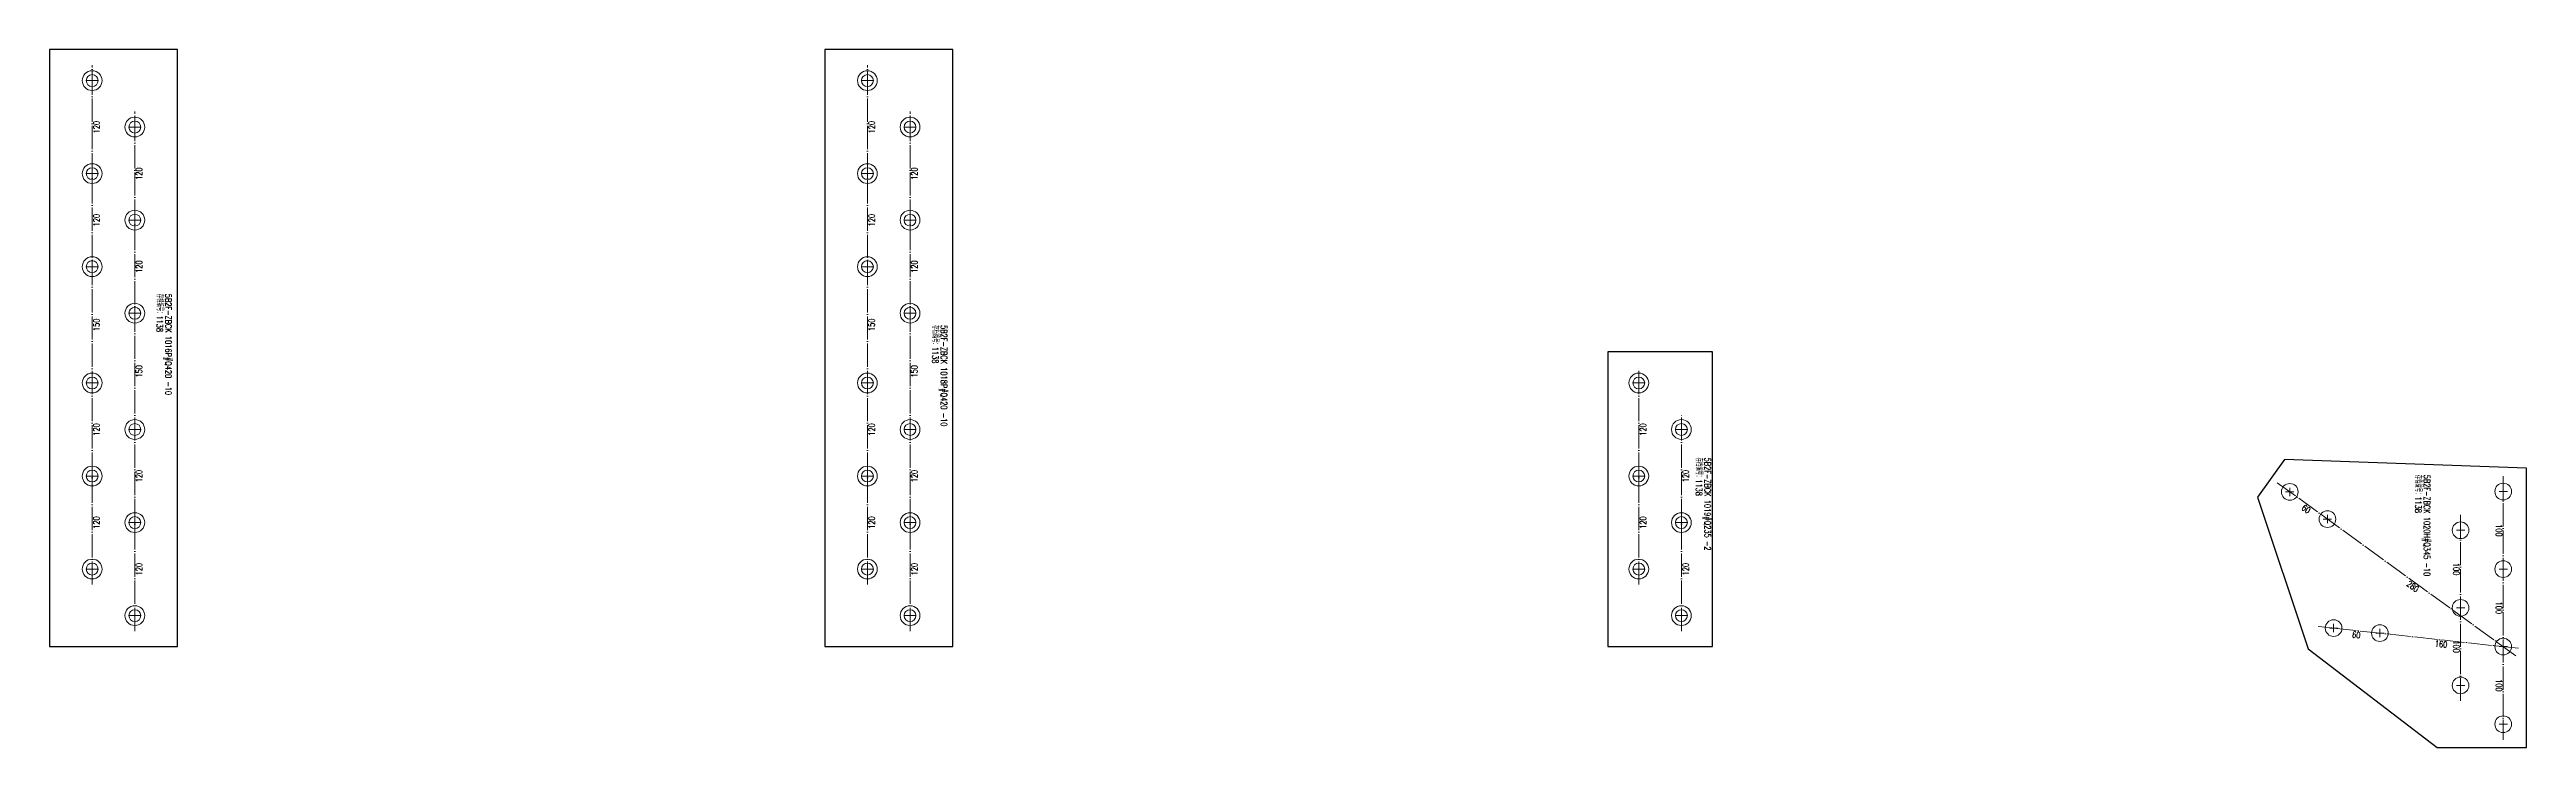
# Model space of a CAD drawing. Header units: millimetres. Extents: x -164 to 144402, y -33030 to 11430.
# Drawn here: x 139835 to 143030, y -15210 to -14310 of the extents above; entities that cross this region are included whole.
import ezdxf
from ezdxf.enums import TextEntityAlignment as Align

# ---------------------------------------------------------------- set-up
doc = ezdxf.new("R2010")
doc.units = ezdxf.units.MM
doc.header["$LTSCALE"] = 20
doc.linetypes.add('DASHDOT2X', pattern=[1.75, 1.5, -0.125, 0, -0.125])
for name, color, linetype, lineweight in [('1', 7, 'Continuous', 25), ('11', 3, 'Continuous', 13), ('12', 7, 'Continuous', 13), ('5', 1, 'Continuous', 13), ('7', 2, 'DASHDOT2X', 13)]:
    doc.layers.add(name, color=color, linetype=linetype, lineweight=lineweight)
doc.styles.get("Standard").update_dxf_attribs({"font": 'simplex', "width": 0.7, "bigfont": 'gbhzfs.shx'})

msp = doc.modelspace()

# ---------------------------------------------------------------- texts
at = {"layer": '11', "width": 0.7}
for s, rotation, p in [('120', 90, (139891.5, -14409.557)), ('120', 90, (140891.5, -14409.557)), ('120', 90, (139946.5, -14469.557)), ('120', 90, (140946.5, -14469.557)), ('120', 90, (139891.5, -14529.557)), ('120', 90, (140891.5, -14529.557)), ('120', 90, (139946.5, -14589.557)), ('120', 90, (140946.5, -14589.557)), ('150', 90, (139891.5, -14664.557)), ('150', 90, (140891.5, -14664.557)), ('150', 90, (139946.5, -14724.557)), ('150', 90, (140946.5, -14724.557)), ('120', 90, (139891.5, -14799.557)), ('120', 90, (140891.5, -14799.557)), ('120', 90, (141886.5, -14799.557)), ('120', 90, (139946.5, -14859.557)), ('120', 90, (140946.5, -14859.557)), ('120', 90, (141941.5, -14859.557)), ('120', 90, (139891.5, -14919.557)), ('120', 90, (140891.5, -14919.557)), ('120', 90, (141886.5, -14919.557)), ('60', 324.047607, (142748.173, -14898.766)), ('100', 270, (142998.5, -14929.557)), ('120', 90, (139946.5, -14979.557)), ('120', 90, (140946.5, -14979.557)), ('120', 90, (141941.5, -14979.557)), ('100', 270, (142943.5, -14979.557)), ('280', 324.047607, (142885.789, -14998.575)), ('100', 270, (142998.5, -15029.557)), ('60', 353.760006, (142810.963, -15060.396)), ('160', 353.760006, (142920.311, -15072.353)), ('100', 270, (142943.5, -15079.557)), ('100', 270, (142998.5, -15129.557))]:
    msp.add_text(s, height=8, rotation=rotation, dxfattribs=at).set_placement(p, align=Align.TOP_CENTER)
at = {"layer": '12', "width": 0.7}
for s, p in [('存档编号：1138 ', (139970.8, -14624.557)), ('5B2F-ZBCK 1016P#Q420 -10 ', (139982, -14624.557)), ('存档编号：1138 ', (140971.179, -14664.955)), ('5B2F-ZBCK 1018P#Q420 -10 ', (140982.379, -14664.955)), ('存档编号：1138 ', (141956.189, -14835.821)), ('5B2F-ZBCK 1019#Q235 -2 ', (141967.389, -14835.821)), ('存档编号：1138 ', (142884.01, -14857.847)), ('5B2F-ZBCK 1020H#Q345 -10 ', (142895.21, -14857.847))]:
    msp.add_text(s, height=8, rotation=270, dxfattribs=at).set_placement(p, align=Align.BOTTOM_LEFT)

# ---------------------------------------------------------------- blocks, each defined once
blk = doc.blocks.new('M24')
for p, q in [((-0.6, 0), (0.6, 0)), ((0, -0.6), (0, 0.6))]:
    blk.add_line(p, q)
for radius in [1, 0.6]:
    blk.add_circle((0, 0), radius)
blk = doc.blocks.new('M20')
for p, q in [((-0.5, 0), (0.5, 0)), ((0, -0.5), (0, 0.5))]:
    blk.add_line(p, q)
blk.add_circle((0, 0), 1)

# ---------------------------------------------------------------- linework, layer by layer
at = {"layer": '1'}
for p, q in [((140000, -14309.557), (139835, -14309.557)), ((139835, -14309.557), (139835, -15079.557)), ((140000, -15079.557), (140000, -14309.557)), ((141000, -14309.557), (140835, -14309.557)), ((140835, -14309.557), (140835, -15079.557)), ((141000, -15079.557), (141000, -14309.557)), ((141980, -14699.557), (141845, -14699.557)), ((141845, -14699.557), (141845, -15079.557)), ((141980, -15079.557), (141980, -14699.557)), ((142718.097, -14838.04), (142682.87, -14886.61)), ((143030, -14849.557), (142718.097, -14838.04)), ((143030, -15209.557), (143030, -14849.557)), ((142682.87, -14886.61), (142748.22, -15082.206)), ((139835, -15079.557), (140000, -15079.557)), ((140835, -15079.557), (141000, -15079.557)), ((141845, -15079.557), (141980, -15079.557)), ((142748.22, -15082.206), (142915, -15209.557)), ((142915, -15209.557), (143030, -15209.557))]:
    msp.add_line(p, q, dxfattribs=at)
at = {"layer": '7'}
for p, q in [((139890, -14999.557), (139890, -14329.557)), ((140890, -14999.557), (140890, -14329.557)), ((139945, -15059.557), (139945, -14389.557)), ((140945, -15059.557), (140945, -14389.557)), ((141885, -14999.557), (141885, -14719.557)), ((141940, -15059.557), (141940, -14779.557)), ((143016.19, -15091.299), (142708.578, -14868.196)), ((143000, -14859.557), (143000, -15199.557)), ((142945, -14909.557), (142945, -15149.557)), ((143019.882, -15081.731), (142761.422, -15053.471))]:
    msp.add_line(p, q, dxfattribs=at)

# ---------------------------------------------------------------- block references
at = {"layer": '5'}
for name, p, xscale, yscale, zscale in [('M24', (139890, -14349.557), 12.75, 12.75, 12.75), ('M24', (140890, -14349.557), 12.75, 12.75, 12.75), ('M24', (139945, -14409.557), 12.75, 12.75, 12.75), ('M24', (140945, -14409.557), 12.75, 12.75, 12.75), ('M24', (139890, -14469.557), 12.75, 12.75, 12.75), ('M24', (140890, -14469.557), 12.75, 12.75, 12.75), ('M24', (139945, -14529.557), 12.75, 12.75, 12.75), ('M24', (140945, -14529.557), 12.75, 12.75, 12.75), ('M24', (139890, -14589.557), 12.75, 12.75, 12.75), ('M24', (140890, -14589.557), 12.75, 12.75, 12.75), ('M24', (139945, -14649.557), 12.75, 12.75, 12.75), ('M24', (140945, -14649.557), 12.75, 12.75, 12.75), ('M24', (139890, -14739.557), 12.75, 12.75, 12.75), ('M24', (140890, -14739.557), 12.75, 12.75, 12.75), ('M24', (141885, -14739.557), 12.75, 12.75, 12.75), ('M24', (139945, -14799.557), 12.75, 12.75, 12.75), ('M24', (140945, -14799.557), 12.75, 12.75, 12.75), ('M24', (141940, -14799.557), 12.75, 12.75, 12.75), ('M24', (139890, -14859.557), 12.75, 12.75, 12.75), ('M24', (140890, -14859.557), 12.75, 12.75, 12.75), ('M24', (141885, -14859.557), 12.75, 12.75, 12.75), ('M20', (142724.768, -14879.939), 10.75, 10.75, 10.75), ('M20', (143000, -14879.557), 10.75, 10.75, 10.75), ('M24', (139945, -14919.557), 12.75, 12.75, 12.75), ('M24', (140945, -14919.557), 12.75, 12.75, 12.75), ('M24', (141940, -14919.557), 12.75, 12.75, 12.75), ('M20', (142773.339, -14915.165), 10.75, 10.75, 10.75), ('M20', (142945, -14929.557), 10.75, 10.75, 10.75), ('M24', (139890, -14979.557), 12.75, 12.75, 12.75), ('M24', (140890, -14979.557), 12.75, 12.75, 12.75), ('M24', (141885, -14979.557), 12.75, 12.75, 12.75), ('M20', (143000, -14979.557), 10.75, 10.75, 10.75), ('M24', (139945, -15039.557), 12.75, 12.75, 12.75), ('M24', (140945, -15039.557), 12.75, 12.75, 12.75), ('M24', (141940, -15039.557), 12.75, 12.75, 12.75), ('M20', (142781.303, -15055.644), 10.75, 10.75, 10.75), ('M20', (142945, -15029.557), 10.75, 10.75, 10.75), ('M20', (142840.948, -15062.166), 10.75, 10.75, 10.75), ('M20', (143000, -15079.557), 10.75, 10.75, 10.75), ('M20', (142945, -15129.557), 10.75, 10.75, 10.75), ('M20', (143000, -15179.557), 10.75, 10.75, 10.75)]:
    msp.add_blockref(name, p, dxfattribs=dict(at, xscale=xscale, yscale=yscale, zscale=zscale))

msp.set_redraw_order([(e.dxf.handle, doc.entitydb.next_handle()) for e in msp.query("TEXT MTEXT ATTDEF DIMENSION ARC_DIMENSION")])  # texts and dimensions are drawn at this point

doc.saveas('drawing.dxf')
